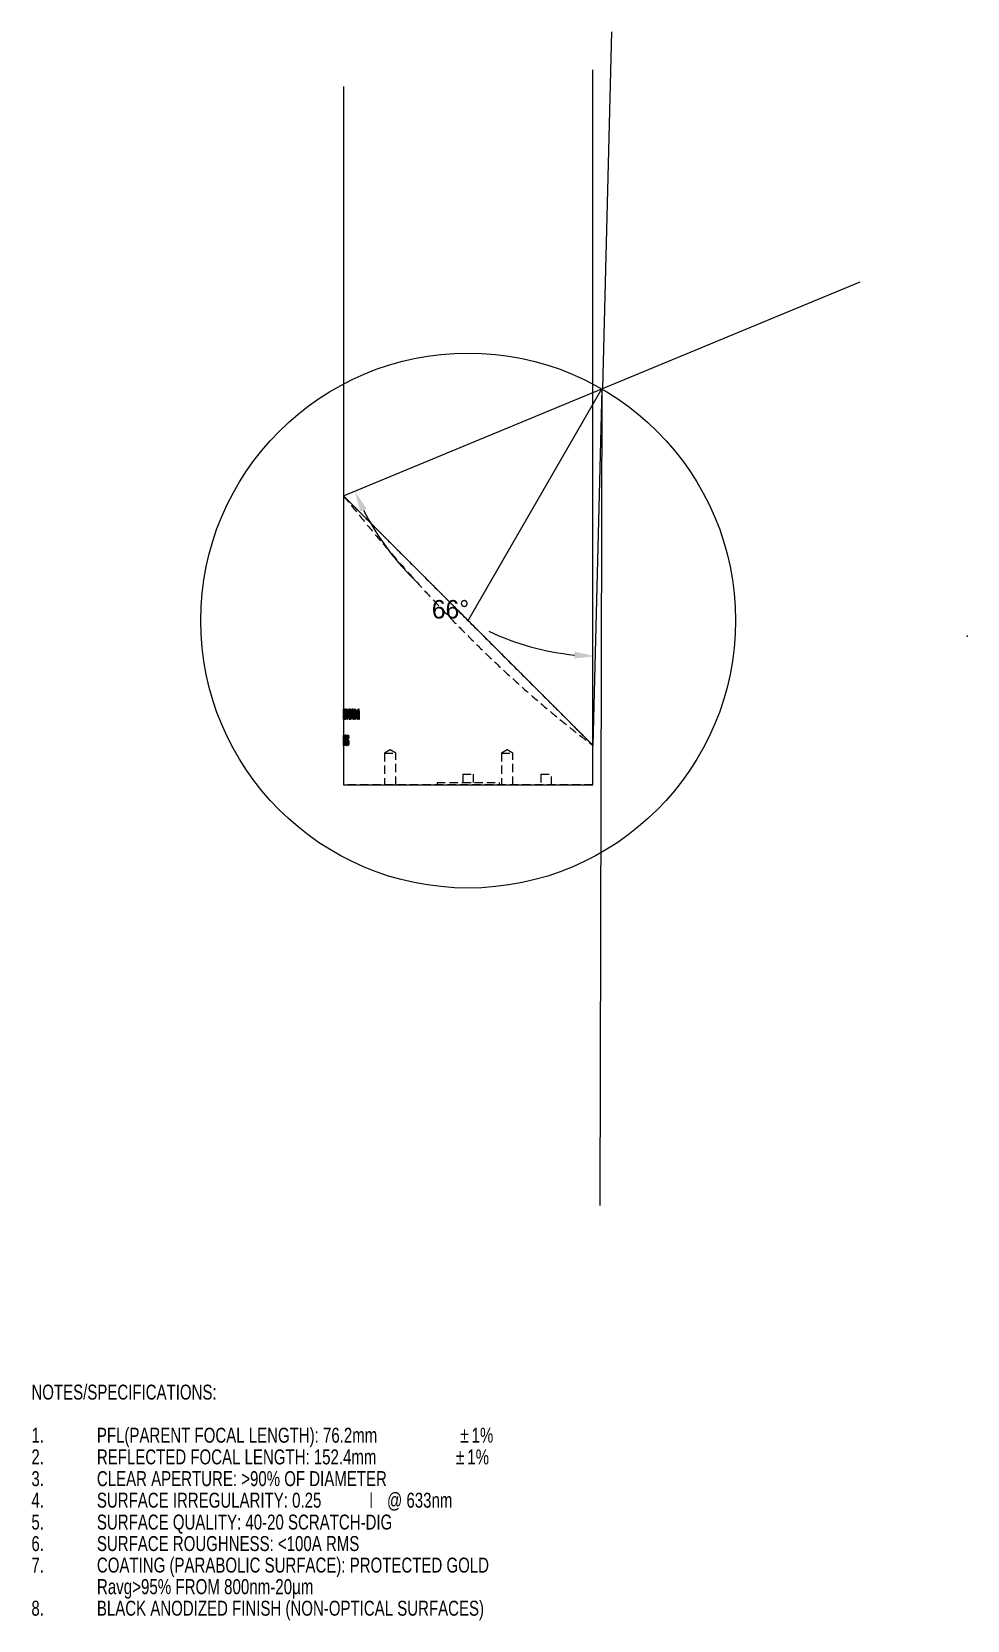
# Model space of a CAD drawing. Header units: millimetres. Extents: x 11 to 154, y 24 to 267.
import ezdxf

# ---------------------------------------------------------------- set-up
doc = ezdxf.new("R2010")
doc.units = ezdxf.units.MM
doc.header["$PDSIZE"] = -1
doc.linetypes.add('HIDDEN', pattern=[1.905, 1.27, -0.635])
doc.styles.add('SLDTEXTSTYLE0', font='TXT', dxfattribs={"width": 0.75})
doc.styles.add('SLDTEXTSTYLE2', font='TXT', dxfattribs={"width": 0.7})
doc.dimstyles.new('ISO-25', dxfattribs={"dimtxt": 2.5, "dimasz": 2.5, "dimexe": 1.25, "dimexo": 0.625, "dimtad": 1, "dimtxsty": 'Standard', "dimcen": 2.5, "dimadec": 0, "dimazin": 0, "dimtfac": 1, "dimtmove": 0, "dimatfit": 3, "dimfxl": 1, "dimarcsym": 0})

msp = doc.modelspace()

# ---------------------------------------------------------------- blocks, each defined once
blk = doc.blocks.new('SW_NOTE_4')
at = {"color": 0, "linetype": 'Continuous', "lineweight": 0, "attachment_point": 1}
for s, insert, char_height, style in [('NOTES/SPECIFICATIONS:', (0, 2.95), 2.286, 'SLDTEXTSTYLE0'), ('1.', (0, -3.63), 2.286, 'SLDTEXTSTYLE0'), ('PFL(PARENT FOCAL LENGTH): 76.2mm', (10, -3.63), 2.286, 'SLDTEXTSTYLE0'), ('±', (65.48, -3.53), 2.38, 'SLDTEXTSTYLE0'), ('1%', (67.22, -3.63), 2.286, 'SLDTEXTSTYLE0'), ('2.', (0, -6.94), 2.286, 'SLDTEXTSTYLE0'), ('REFLECTED FOCAL LENGTH: 152.4mm', (10, -6.94), 2.286, 'SLDTEXTSTYLE0'), ('±', (64.82, -6.85), 2.38, 'SLDTEXTSTYLE0'), ('1%', (66.56, -6.94), 2.286, 'SLDTEXTSTYLE0'), ('3.', (0, -10.26), 2.286, 'SLDTEXTSTYLE0'), ('CLEAR APERTURE: >90% OF DIAMETER', (10, -10.26), 2.286, 'SLDTEXTSTYLE0'), ('4.', (0, -13.55), 2.286, 'SLDTEXTSTYLE0'), ('SURFACE IRREGULARITY: 0.25', (10, -13.55), 2.286, 'SLDTEXTSTYLE0'), ('l', (51.64, -13.6), 2.29, 'SLDTEXTSTYLE2'), ('@ 633nm', (54.3, -13.55), 2.286, 'SLDTEXTSTYLE0'), ('5.', (0, -16.89), 2.286, 'SLDTEXTSTYLE0'), ('SURFACE QUALITY: 40-20 SCRATCH-DIG', (10, -16.89), 2.286, 'SLDTEXTSTYLE0'), ('6.', (0, -20.17), 2.286, 'SLDTEXTSTYLE0'), ('SURFACE ROUGHNESS: <100A RMS', (10, -20.17), 2.286, 'SLDTEXTSTYLE0'), ('7.', (0, -23.46), 2.286, 'SLDTEXTSTYLE0'), ('COATING (PARABOLIC SURFACE): PROTECTED GOLD', (10, -23.46), 2.286, 'SLDTEXTSTYLE0'), ('Ravg>95% FROM 800nm-20µm', (10, -26.74), 2.3, 'SLDTEXTSTYLE0'), ('8.', (0, -30.04), 2.286, 'SLDTEXTSTYLE0'), ('BLACK ANODIZED FINISH (NON-OPTICAL SURFACES)', (10, -30.04), 2.286, 'SLDTEXTSTYLE0')]:
    blk.add_mtext(s, dxfattribs=dict(at, insert=insert, char_height=char_height, style=style))
blk = doc.blocks.new('*D33')
at = {"color": 0, "lineweight": -2}
for start, end in [(206.9483, 226.6819), (244.9569, 264.0897)]:
    blk.add_arc((98.22, 212.19), 40.84, start, end, dxfattribs=at)
at = {"color": 0}
for points in [[(61.33, 193.47), (62.3, 193.91), (60.49, 196.57)], [(94.05, 172.1), (93.98, 171.05), (97.18, 171.37)]]:
    blk.add_solid(points, dxfattribs=at)
at = {"layer": 'Defpoints', "color": 0}
for p in [(98.22, 212.19), (98.22, 212.19), (58.77, 195.86), (69.1, 183.57), (96.83, 157.79)]:
    blk.add_point(p, dxfattribs=at)
at = {"color": 0, "insert": (75.1, 178.53), "char_height": 2.822, "attachment_point": 5}
blk.add_mtext('66°', dxfattribs=at)

# ---------------------------------------------------------------- dimensions: what is measured, and where the dimension line sits
dim = msp.add_angular_dim_2l(base=(69.096, 183.568), line1=((98.216, 212.195), (96.835, 157.794)), line2=((58.768, 195.861), (98.216, 212.195)), dimstyle='ISO-25', override={"dimtxt": 2.822222, "dimasz": 3.175, "dimexe": 1.778, "dimexo": 1.27, "dimgap": 2.54, "dimtad": 0, "dimtih": 1, "dimtoh": 1, "dimdec": 1, "dimlfac": 2, "dimzin": 1, "dimtdec": 1, "dimtzin": 1})
dim.commit()
dim.dimension.update_dxf_attribs({"geometry": '*D33', "text_midpoint": (75.098, 178.534)})

# ---------------------------------------------------------------- linework, layer by layer
for p, q in [((99.683, 266.714), (98.302, 212.314)), ((98.222, 212.189), (137.67, 228.523)), ((58.768, 195.861), (98.216, 212.195)), ((58.768, 195.861), (98.216, 212.195)), ((58.768, 195.861), (98.216, 212.195)), ((58.768, 195.861), (98.216, 212.195)), ((58.768, 195.861), (98.216, 212.195)), ((58.768, 195.861), (98.216, 212.195)), ((77.799, 176.831), (98.216, 212.195)), ((98.216, 212.195), (96.835, 157.794)), ((98.216, 212.195), (96.835, 157.794)), ((98.216, 212.195), (96.835, 157.794)), ((98.216, 212.195), (96.835, 157.794)), ((98.216, 212.195), (96.835, 157.794)), ((98.216, 212.195), (96.835, 157.794)), ((98.216, 212.195), (97.894, 87.513)), ((58.766, 195.863), (96.835, 157.794))]:
    msp.add_line(p, q)
at = {"color": 7, "linetype": 'Continuous', "lineweight": 0}
for p, q in [((96.855, 151.773), (96.855, 260.917)), ((58.755, 258.36), (58.755, 163.274)), ((58.755, 163.274), (58.755, 163.061)), ((58.755, 163.061), (58.755, 162.725)), ((58.755, 162.725), (58.755, 162.556)), ((58.755, 162.556), (58.755, 161.978)), ((59.087, 162.47), (59.086, 162.507)), ((59.76, 163.314), (59.658, 163.314)), ((59.658, 161.773), (59.658, 163.314)), ((59.725, 163.076), (59.725, 161.773)), ((60.163, 163.314), (60.043, 163.314)), ((60.082, 161.773), (60.082, 163.076)), ((60.163, 163.314), (60.163, 161.773)), ((60.81, 162.746), (60.81, 162.928)), ((60.974, 161.773), (60.974, 162.973)), ((61.067, 163.314), (61.007, 163.314)), ((61.067, 163.314), (61.067, 161.773)), ((58.755, 161.978), (58.755, 161.788)), ((58.755, 161.788), (58.755, 159.209)), ((58.844, 161.773), (58.773, 161.773)), ((58.844, 161.97), (58.786, 161.97)), ((58.844, 161.97), (58.844, 161.773)), ((58.931, 162.405), (58.862, 162.405)), ((58.862, 162.227), (58.862, 162.405)), ((58.931, 162.227), (58.862, 162.227)), ((58.931, 162.405), (58.931, 162.227)), ((59.593, 162.405), (59.433, 162.405)), ((59.433, 162.227), (59.433, 162.405)), ((59.593, 162.227), (59.433, 162.227)), ((59.593, 162.405), (59.593, 162.227)), ((59.725, 161.773), (59.658, 161.773)), ((59.936, 161.773), (59.858, 161.773)), ((60.163, 161.773), (60.082, 161.773)), ((61.067, 161.773), (60.974, 161.773)), ((58.755, 159.209), (58.755, 158.6)), ((58.755, 158.6), (58.755, 158.2)), ((58.755, 158.2), (58.755, 157.782)), ((58.755, 157.782), (58.755, 151.773)), ((58.757, 157.773), (58.755, 157.773)), ((58.768, 159.314), (58.762, 159.314)), ((58.762, 157.773), (58.762, 159.314)), ((58.809, 157.773), (58.762, 157.773)), ((58.768, 159.314), (58.768, 157.95)), ((58.809, 157.95), (58.768, 157.95)), ((58.809, 157.95), (58.809, 157.773)), ((58.83, 157.773), (58.811, 157.773)), ((58.922, 158.247), (58.847, 158.247)), ((58.913, 158.425), (58.853, 158.425)), ((58.896, 159.314), (58.868, 159.314)), ((58.98, 157.773), (58.946, 157.773)), ((59.108, 159.314), (59.006, 159.314)), ((59.006, 157.773), (59.006, 159.314)), ((59.108, 157.773), (59.006, 157.773)), ((59.095, 159.136), (59.042, 159.136)), ((59.042, 159.136), (59.042, 158.662)), ((59.1, 158.662), (59.042, 158.662)), ((59.104, 158.484), (59.042, 158.484)), ((59.042, 158.484), (59.042, 157.95)), ((59.109, 157.95), (59.042, 157.95)), ((59.321, 158.306), (59.269, 158.306)), ((59.573, 158.879), (59.511, 158.879)), ((58.755, 151.773), (77.805, 151.773)), ((77.805, 151.773), (96.855, 151.773))]:
    msp.add_line(p, q, dxfattribs=at)
at = {"color": 8, "linetype": 'Continuous', "lineweight": 0}
for p, q in [((58.755, 163.274), (58.757, 163.314)), ((58.755, 163.09), (58.755, 163.061)), ((58.755, 157.773), (58.755, 157.782))]:
    msp.add_line(p, q, dxfattribs=at)
at = {"color": 7, "linetype": 'HIDDEN', "lineweight": 0}
for p, q in [((58.762, 163.294), (58.762, 163.134)), ((58.762, 163.294), (58.815, 163.294)), ((58.769, 163.096), (58.815, 163.096)), ((58.815, 163.096), (58.815, 163.294)), ((59.188, 163.294), (59.188, 163.134)), ((59.188, 163.294), (59.423, 163.294)), ((59.231, 163.096), (59.423, 163.096)), ((59.423, 163.096), (59.423, 163.294)), ((59.689, 163.136), (59.788, 163.136)), ((59.69, 163.314), (59.86, 163.314)), ((59.788, 163.136), (59.788, 161.95)), ((59.86, 161.773), (59.86, 163.314)), ((60.157, 162.583), (60.3, 162.583)), ((60.158, 163.136), (60.3, 163.136)), ((60.166, 163.314), (60.387, 163.314)), ((60.3, 163.136), (60.3, 162.583)), ((60.387, 161.773), (60.387, 163.314)), ((60.517, 163.314), (60.517, 161.773)), ((60.517, 163.314), (60.656, 163.314)), ((60.61, 161.773), (60.61, 163.076)), ((61.034, 163.314), (61.192, 163.314)), ((61.086, 163.076), (61.086, 161.773)), ((61.192, 161.773), (61.192, 163.314)), ((58.785, 161.773), (58.797, 161.773)), ((58.833, 161.97), (58.833, 161.773)), ((58.833, 161.97), (58.916, 161.97)), ((58.833, 161.773), (58.95, 161.773)), ((59.314, 161.773), (59.362, 161.773)), ((59.682, 161.773), (59.86, 161.773)), ((59.688, 161.95), (59.788, 161.95)), ((60.155, 162.405), (60.3, 162.405)), ((60.3, 162.405), (60.3, 161.773)), ((60.3, 161.773), (60.387, 161.773)), ((60.517, 161.773), (60.61, 161.773)), ((60.791, 161.773), (60.894, 161.773)), ((61.086, 161.773), (61.192, 161.773)), ((58.755, 157.782), (58.756, 158.098)), ((58.759, 159.314), (58.785, 159.314)), ((58.759, 159.136), (58.774, 159.136)), ((58.76, 158.642), (58.774, 158.642)), ((58.765, 158.464), (58.774, 158.464)), ((58.774, 159.136), (58.774, 158.642)), ((58.774, 158.464), (58.774, 157.773)), ((58.774, 157.773), (58.785, 157.773)), ((58.785, 157.773), (58.785, 159.314)), ((59.003, 159.314), (59.003, 157.773)), ((59.003, 159.314), (59.039, 159.314)), ((59.003, 157.773), (59.039, 157.773)), ((59.039, 158.681), (59.039, 159.314)), ((59.039, 158.681), (59.182, 158.681)), ((59.039, 158.504), (59.182, 158.504)), ((59.039, 157.773), (59.039, 158.504)), ((59.182, 159.314), (59.182, 158.681)), ((59.182, 159.314), (59.229, 159.314)), ((59.182, 158.504), (59.182, 157.773)), ((59.182, 157.773), (59.229, 157.773)), ((59.229, 157.773), (59.229, 159.314)), ((59.283, 159.314), (59.283, 159.136)), ((59.283, 159.314), (59.602, 159.314)), ((59.283, 159.136), (59.405, 159.136)), ((59.405, 159.136), (59.405, 157.773)), ((59.405, 157.773), (59.462, 157.773)), ((59.462, 159.136), (59.602, 159.136)), ((59.462, 157.773), (59.462, 159.136)), ((59.602, 159.136), (59.602, 159.314)), ((65.899, 157.116), (65.036, 156.598)), ((65.036, 156.598), (66.763, 156.598)), ((65.036, 156.598), (65.036, 151.773)), ((66.763, 156.598), (65.899, 157.116)), ((66.763, 151.773), (66.763, 156.598)), ((83.759, 157.116), (82.895, 156.598)), ((83.759, 157.116), (82.895, 156.598)), ((82.895, 156.598), (84.622, 156.598)), ((82.895, 156.598), (82.895, 151.773)), ((82.895, 156.598), (82.895, 151.773)), ((82.896, 156.598), (84.621, 156.598)), ((84.622, 156.598), (83.759, 157.116)), ((84.622, 156.598), (83.759, 157.116)), ((84.622, 151.773), (84.622, 156.598)), ((84.622, 151.773), (84.622, 156.598)), ((77.008, 153.36), (78.602, 153.36)), ((77.008, 153.36), (77.008, 152.09)), ((78.602, 152.09), (78.602, 153.36)), ((88.915, 153.36), (90.509, 153.36)), ((88.915, 153.36), (88.915, 151.773)), ((90.509, 151.773), (90.509, 153.36)), ((96.855, 151.773), (58.755, 151.773)), ((65.037, 151.773), (66.762, 151.773)), ((73.043, 152.09), (82.568, 152.09)), ((73.043, 152.09), (73.043, 151.773)), ((73.044, 151.773), (82.567, 151.773)), ((77.008, 152.09), (78.602, 152.09)), ((82.568, 151.773), (82.568, 152.09)), ((82.896, 151.773), (84.621, 151.773)), ((82.896, 151.773), (84.621, 151.773)), ((88.915, 151.773), (90.509, 151.773))]:
    msp.add_line(p, q, dxfattribs=at)
msp.add_circle((77.799, 176.831), 40.835)
at = {"color": 7, "linetype": 'Continuous', "lineweight": 0}
for points, knots in [([(58.755, 195.874), (58.763, 195.866), (58.779, 195.85), (58.886, 195.743), (59.01, 195.619), (59.164, 195.466), (59.403, 195.227), (59.759, 194.87), (60.177, 194.452), (60.66, 193.969), (61.144, 193.485), (61.604, 193.025), (62.025, 192.604), (62.466, 192.163), (62.93, 191.699), (63.414, 191.215), (63.919, 190.711), (64.438, 190.191), (65.034, 189.596), (65.707, 188.922), (66.464, 188.165), (67.24, 187.389), (68.039, 186.59), (68.858, 185.771), (69.696, 184.933), (70.546, 184.083), (71.47, 183.159), (72.467, 182.162), (73.538, 181.091), (74.62, 180.009), (75.718, 178.912), (76.827, 177.803), (77.948, 176.681), (79.071, 175.558), (80.184, 174.446), (81.28, 173.349), (82.361, 172.268), (83.437, 171.192), (84.514, 170.115), (85.587, 169.042), (86.656, 167.973), (87.709, 166.92), (88.599, 166.03), (89.329, 165.3), (89.909, 164.72), (90.479, 164.15), (91.04, 163.589), (91.589, 163.04), (92.127, 162.502), (92.649, 161.98), (93.237, 161.393), (93.875, 160.755), (94.429, 160.2), (94.843, 159.786), (95.139, 159.49), (95.417, 159.213), (95.725, 158.904), (96.044, 158.585), (96.351, 158.279), (96.592, 158.037), (96.757, 157.872), (96.846, 157.783), (96.847, 157.782), (96.847, 157.782)], [0, 0, 0, 0, 0.0171456, 0.0344387, 0.0433145, 0.0521904, 0.0700866, 0.0872284, 0.1044826, 0.1220572, 0.1397286, 0.1517968, 0.1638653, 0.1760275, 0.18819, 0.2006095, 0.2130293, 0.2255218, 0.2380146, 0.25477, 0.2715258, 0.2884097, 0.3052939, 0.322532, 0.3397704, 0.3571111, 0.374452, 0.3955744, 0.4166971, 0.4379723, 0.4592476, 0.4809835, 0.5027195, 0.5246079, 0.5464962, 0.5676953, 0.5888942, 0.610246, 0.6315975, 0.6534829, 0.6753678, 0.6974691, 0.7195694, 0.7324661, 0.7453626, 0.7583204, 0.771278, 0.7844528, 0.7976273, 0.8108917, 0.8241557, 0.8441388, 0.8642291, 0.8744668, 0.8847042, 0.8950192, 0.905334, 0.9217599, 0.9382866, 0.9551546, 0.9721512, 0.9885811, 1, 1, 1, 1]), ([(58.756, 163.136), (58.756, 163.135), (58.756, 163.134), (58.756, 163.125), (58.755, 163.111), (58.755, 163.097), (58.755, 163.09)], [0, 0, 0, 0, 0.2500629, 0.4999962, 0.7499338, 1, 1, 1, 1]), ([(58.759, 163.057), (58.759, 163.069), (58.758, 163.093), (58.758, 163.118), (58.757, 163.133), (58.757, 163.135), (58.756, 163.136)], [0, 0, 0, 0, 0.2500696, 0.4999818, 0.7499173, 1, 1, 1, 1]), ([(58.761, 162.274), (58.761, 162.295), (58.761, 162.338), (58.761, 162.422), (58.76, 162.518), (58.758, 162.579), (58.757, 162.597), (58.756, 162.602), (58.756, 162.602), (58.756, 162.602)], [0, 0, 0, 0, 0.1255255, 0.2509782, 0.5001096, 0.7489862, 0.8744104, 0.937197, 1, 1, 1, 1]), ([(58.757, 163.314), (58.757, 163.313), (58.757, 163.313), (58.758, 163.307), (58.759, 163.286), (58.762, 163.217), (58.765, 163.103), (58.766, 163), (58.766, 162.946), (58.767, 162.918)], [0, 0, 0, 0, 0.0627423, 0.1254695, 0.250816, 0.5000084, 0.7492508, 0.8745885, 1, 1, 1, 1]), ([(58.757, 162.78), (58.757, 162.78), (58.757, 162.779), (58.758, 162.769), (58.76, 162.735), (58.763, 162.656), (58.765, 162.554), (58.766, 162.467), (58.767, 162.39), (58.767, 162.327), (58.767, 162.296), (58.767, 162.28)], [0, 0, 0, 0, 0.0626546, 0.125282, 0.2503659, 0.4992901, 0.6244033, 0.7495207, 0.8746924, 0.9373387, 1, 1, 1, 1]), ([(58.761, 162.899), (58.761, 162.913), (58.761, 162.941), (58.76, 162.982), (58.76, 163.022), (58.759, 163.045), (58.759, 163.057)], [0, 0, 0, 0, 0.2501245, 0.5001553, 0.7500983, 1, 1, 1, 1]), ([(58.774, 162.879), (58.774, 162.894), (58.775, 162.925), (58.775, 162.985), (58.776, 163.058), (58.778, 163.139), (58.781, 163.207), (58.786, 163.258), (58.791, 163.292), (58.795, 163.307), (58.8, 163.313), (58.802, 163.313), (58.803, 163.314)], [0, 0, 0, 0, 0.0625777, 0.1251415, 0.2501547, 0.3759278, 0.4999439, 0.6223216, 0.7498207, 0.8748553, 0.9374223, 1, 1, 1, 1]), ([(58.802, 163.136), (58.801, 163.135), (58.799, 163.134), (58.794, 163.118), (58.789, 163.08), (58.787, 163.023), (58.785, 162.971), (58.784, 162.916), (58.784, 162.878), (58.784, 162.859)], [0, 0, 0, 0, 0.125296, 0.2504989, 0.4993484, 0.6244495, 0.7495542, 0.8747107, 1, 1, 1, 1]), ([(58.794, 162.349), (58.796, 162.379), (58.802, 162.454), (58.809, 162.554), (58.816, 162.648), (58.82, 162.72), (58.823, 162.786), (58.824, 162.843), (58.824, 162.872), (58.824, 162.886)], [0, 0, 0, 0, 0.2001127, 0.5002038, 0.625244, 0.7501969, 0.8750383, 0.9375294, 1, 1, 1, 1]), ([(58.824, 162.886), (58.824, 162.895), (58.824, 162.913), (58.824, 162.947), (58.822, 163.006), (58.818, 163.062), (58.814, 163.102), (58.81, 163.123), (58.806, 163.134), (58.804, 163.135), (58.802, 163.136)], [0, 0, 0, 0, 0.0626704, 0.1253266, 0.250352, 0.499222, 0.6243568, 0.7494741, 0.8747148, 1, 1, 1, 1]), ([(58.803, 163.314), (58.804, 163.313), (58.806, 163.313), (58.81, 163.307), (58.816, 163.292), (58.823, 163.258), (58.829, 163.206), (58.835, 163.141), (58.839, 163.063), (58.841, 162.992), (58.842, 162.933), (58.842, 162.903), (58.842, 162.888)], [0, 0, 0, 0, 0.0625804, 0.1251471, 0.2501869, 0.3768392, 0.500086, 0.6262785, 0.7499895, 0.8748761, 0.9374291, 1, 1, 1, 1]), ([(58.842, 162.888), (58.842, 162.872), (58.842, 162.839), (58.841, 162.774), (58.838, 162.663), (58.831, 162.558), (58.825, 162.479), (58.821, 162.432), (58.817, 162.382), (58.812, 162.32), (58.808, 162.277), (58.806, 162.256)], [0, 0, 0, 0, 0.0625546, 0.1250874, 0.2500503, 0.4995036, 0.5995827, 0.649635, 0.7497359, 0.8748663, 1, 1, 1, 1]), ([(58.956, 162.802), (58.956, 162.818), (58.956, 162.851), (58.957, 162.916), (58.96, 163), (58.966, 163.09), (58.977, 163.194), (58.993, 163.271), (59.011, 163.304), (59.022, 163.312), (59.027, 163.313), (59.03, 163.314)], [0, 0, 0, 0, 0.0626794, 0.1253453, 0.2505365, 0.3934679, 0.5007755, 0.7495553, 0.8746734, 0.9373253, 1, 1, 1, 1]), ([(59.024, 162.306), (59.022, 162.306), (59.016, 162.307), (59.006, 162.317), (58.99, 162.351), (58.971, 162.45), (58.96, 162.589), (58.957, 162.694), (58.956, 162.756), (58.956, 162.787), (58.956, 162.802)], [0, 0, 0, 0, 0.0627468, 0.1254753, 0.2506744, 0.4997951, 0.7491171, 0.8745027, 0.9372443, 1, 1, 1, 1]), ([(59.035, 163.136), (59.033, 163.135), (59.03, 163.135), (59.022, 163.129), (59.014, 163.112), (59.005, 163.078), (58.998, 163.033), (58.992, 162.979), (58.988, 162.919), (58.986, 162.856), (58.986, 162.813), (58.985, 162.792)], [0, 0, 0, 0, 0.0625879, 0.1251463, 0.2500997, 0.3749354, 0.4998857, 0.6248636, 0.7498667, 0.8749005, 1, 1, 1, 1]), ([(58.985, 162.792), (58.985, 162.78), (58.986, 162.757), (58.986, 162.717), (58.989, 162.65), (58.995, 162.581), (59.005, 162.529), (59.014, 162.501), (59.024, 162.486), (59.031, 162.485), (59.034, 162.484)], [0, 0, 0, 0, 0.0716253, 0.1432414, 0.2505568, 0.4993826, 0.6254708, 0.74958, 0.8747602, 1, 1, 1, 1]), ([(59.086, 162.507), (59.084, 162.49), (59.08, 162.457), (59.07, 162.399), (59.056, 162.347), (59.042, 162.317), (59.032, 162.307), (59.027, 162.306), (59.024, 162.306)], [0, 0, 0, 0, 0.1430245, 0.2859738, 0.5712826, 0.785462, 0.8926985, 1, 1, 1, 1]), ([(59.124, 162.574), (59.124, 162.548), (59.124, 162.495), (59.123, 162.402), (59.121, 162.29), (59.116, 162.16), (59.106, 162.028), (59.092, 161.91), (59.075, 161.832), (59.06, 161.79), (59.048, 161.768), (59.037, 161.755), (59.029, 161.754), (59.025, 161.753)], [0, 0, 0, 0, 0.0715182, 0.1430341, 0.2502899, 0.3753691, 0.5003478, 0.6279704, 0.7498977, 0.8213136, 0.874927, 0.9374452, 1, 1, 1, 1]), ([(59.03, 163.314), (59.034, 163.313), (59.041, 163.312), (59.052, 163.299), (59.062, 163.279), (59.073, 163.25), (59.083, 163.215), (59.094, 163.158), (59.106, 163.072), (59.116, 162.954), (59.121, 162.829), (59.124, 162.702), (59.124, 162.617), (59.124, 162.574)], [0, 0, 0, 0, 0.0625282, 0.1250536, 0.1864998, 0.2500957, 0.3126192, 0.3751431, 0.4999164, 0.6247878, 0.7498064, 0.8748946, 1, 1, 1, 1]), ([(59.034, 162.484), (59.036, 162.484), (59.04, 162.484), (59.047, 162.49), (59.055, 162.504), (59.065, 162.535), (59.073, 162.576), (59.079, 162.627), (59.084, 162.684), (59.086, 162.745), (59.086, 162.786), (59.086, 162.806)], [0, 0, 0, 0, 0.0625899, 0.1251579, 0.2501273, 0.3750401, 0.4999769, 0.6219641, 0.7498219, 0.87489, 1, 1, 1, 1]), ([(59.086, 162.806), (59.086, 162.827), (59.086, 162.868), (59.083, 162.949), (59.075, 163.043), (59.06, 163.109), (59.047, 163.129), (59.04, 163.135), (59.037, 163.136), (59.035, 163.136)], [0, 0, 0, 0, 0.1255107, 0.25097, 0.5004228, 0.7491833, 0.8744629, 0.9372226, 1, 1, 1, 1]), ([(59.164, 162.533), (59.164, 162.576), (59.164, 162.663), (59.167, 162.797), (59.172, 162.926), (59.18, 163.052), (59.194, 163.164), (59.212, 163.239), (59.228, 163.28), (59.242, 163.3), (59.257, 163.312), (59.267, 163.313), (59.272, 163.314)], [0, 0, 0, 0, 0.1251494, 0.2502785, 0.3837259, 0.5004116, 0.6316267, 0.7498827, 0.8124002, 0.8749148, 0.9374491, 1, 1, 1, 1]), ([(59.195, 161.901), (59.193, 161.916), (59.19, 161.939), (59.184, 161.987), (59.176, 162.071), (59.169, 162.204), (59.165, 162.34), (59.164, 162.45), (59.164, 162.505), (59.164, 162.533)], [0, 0, 0, 0, 0.0833693, 0.1250532, 0.2500604, 0.4998598, 0.749868, 0.8749295, 1, 1, 1, 1]), ([(59.225, 163.03), (59.224, 163.021), (59.221, 163.003), (59.217, 162.964), (59.212, 162.893), (59.208, 162.788), (59.206, 162.661), (59.206, 162.576), (59.205, 162.533)], [0, 0, 0, 0, 0.0625204, 0.1250157, 0.2500069, 0.4998755, 0.7499128, 1, 1, 1, 1]), ([(59.205, 162.533), (59.205, 162.502), (59.206, 162.439), (59.207, 162.314), (59.21, 162.19), (59.219, 162.07), (59.232, 161.996), (59.247, 161.951), (59.261, 161.933), (59.268, 161.931), (59.272, 161.931)], [0, 0, 0, 0, 0.1252484, 0.2504867, 0.5006552, 0.6256388, 0.7503764, 0.8749213, 0.9374369, 1, 1, 1, 1]), ([(59.271, 163.136), (59.269, 163.135), (59.264, 163.135), (59.255, 163.128), (59.245, 163.111), (59.233, 163.076), (59.228, 163.046), (59.225, 163.03)], [0, 0, 0, 0, 0.1251763, 0.2502866, 0.5000355, 0.749915, 1, 1, 1, 1]), ([(59.342, 162.533), (59.342, 162.565), (59.342, 162.627), (59.34, 162.753), (59.337, 162.878), (59.326, 162.997), (59.312, 163.072), (59.296, 163.116), (59.282, 163.134), (59.275, 163.135), (59.271, 163.136)], [0, 0, 0, 0, 0.1252525, 0.2504972, 0.5006666, 0.6256269, 0.750398, 0.8749092, 0.9374339, 1, 1, 1, 1]), ([(59.272, 163.314), (59.277, 163.313), (59.287, 163.312), (59.307, 163.295), (59.327, 163.261), (59.344, 163.209), (59.359, 163.144), (59.371, 163.046), (59.382, 162.922), (59.388, 162.817), (59.39, 162.73), (59.392, 162.643), (59.392, 162.576), (59.392, 162.533)], [0, 0, 0, 0, 0.0625565, 0.125075, 0.2497662, 0.3127197, 0.3747499, 0.4996119, 0.624667, 0.7497185, 0.8075967, 0.8748631, 1, 1, 1, 1]), ([(59.392, 162.533), (59.392, 162.489), (59.392, 162.402), (59.389, 162.271), (59.383, 162.143), (59.372, 162.018), (59.356, 161.904), (59.336, 161.828), (59.317, 161.787), (59.302, 161.766), (59.287, 161.754), (59.277, 161.753), (59.272, 161.753)], [0, 0, 0, 0, 0.1251579, 0.2502968, 0.37541, 0.5004478, 0.6252958, 0.7498841, 0.8123838, 0.8748996, 0.9374441, 1, 1, 1, 1]), ([(59.272, 161.931), (59.275, 161.931), (59.283, 161.933), (59.297, 161.952), (59.312, 161.996), (59.327, 162.07), (59.337, 162.19), (59.341, 162.314), (59.342, 162.439), (59.342, 162.502), (59.342, 162.533)], [0, 0, 0, 0, 0.0625684, 0.1250765, 0.2496145, 0.374345, 0.4993206, 0.7495021, 0.8747461, 1, 1, 1, 1]), ([(60.254, 162.533), (60.254, 162.576), (60.254, 162.663), (60.259, 162.797), (60.269, 162.926), (60.285, 163.052), (60.311, 163.164), (60.343, 163.239), (60.373, 163.28), (60.398, 163.3), (60.425, 163.312), (60.443, 163.313), (60.452, 163.314)], [0, 0, 0, 0, 0.1251494, 0.2502785, 0.3837259, 0.5004116, 0.6316267, 0.7498827, 0.8124002, 0.8749148, 0.9374491, 1, 1, 1, 1]), ([(60.313, 161.901), (60.308, 161.916), (60.302, 161.939), (60.292, 161.987), (60.277, 162.071), (60.263, 162.204), (60.256, 162.34), (60.254, 162.45), (60.254, 162.505), (60.254, 162.533)], [0, 0, 0, 0, 0.0833693, 0.1250532, 0.2500604, 0.4998598, 0.749868, 0.8749295, 1, 1, 1, 1]), ([(60.367, 163.03), (60.365, 163.021), (60.361, 163.003), (60.353, 162.964), (60.344, 162.893), (60.337, 162.788), (60.332, 162.661), (60.332, 162.576), (60.332, 162.533)], [0, 0, 0, 0, 0.0625204, 0.1250157, 0.2500069, 0.4998755, 0.7499128, 1, 1, 1, 1]), ([(60.332, 162.533), (60.332, 162.502), (60.332, 162.439), (60.335, 162.314), (60.341, 162.19), (60.357, 162.07), (60.381, 161.996), (60.408, 161.951), (60.432, 161.933), (60.445, 161.931), (60.452, 161.931)], [0, 0, 0, 0, 0.1252484, 0.2504867, 0.5006552, 0.6256388, 0.7503764, 0.8749213, 0.9374369, 1, 1, 1, 1]), ([(60.451, 163.136), (60.447, 163.135), (60.438, 163.135), (60.422, 163.128), (60.403, 163.111), (60.383, 163.076), (60.372, 163.046), (60.367, 163.03)], [0, 0, 0, 0, 0.1251763, 0.2502866, 0.5000355, 0.749915, 1, 1, 1, 1]), ([(60.576, 162.533), (60.576, 162.565), (60.576, 162.627), (60.573, 162.753), (60.566, 162.878), (60.548, 162.997), (60.523, 163.072), (60.496, 163.116), (60.47, 163.134), (60.457, 163.135), (60.451, 163.136)], [0, 0, 0, 0, 0.1252525, 0.2504972, 0.5006666, 0.6256269, 0.750398, 0.8749092, 0.9374339, 1, 1, 1, 1]), ([(60.452, 163.314), (60.461, 163.313), (60.479, 163.312), (60.515, 163.295), (60.549, 163.261), (60.579, 163.209), (60.604, 163.144), (60.626, 163.046), (60.644, 162.922), (60.654, 162.817), (60.658, 162.73), (60.661, 162.643), (60.661, 162.576), (60.661, 162.533)], [0, 0, 0, 0, 0.0625565, 0.125075, 0.2497662, 0.3127197, 0.3747499, 0.4996119, 0.624667, 0.7497185, 0.8075967, 0.8748631, 1, 1, 1, 1]), ([(60.661, 162.533), (60.661, 162.489), (60.66, 162.402), (60.655, 162.271), (60.645, 162.143), (60.627, 162.018), (60.599, 161.904), (60.565, 161.828), (60.532, 161.787), (60.506, 161.766), (60.479, 161.754), (60.461, 161.753), (60.452, 161.753)], [0, 0, 0, 0, 0.1251579, 0.2502968, 0.37541, 0.5004478, 0.6252958, 0.7498841, 0.8123838, 0.8748996, 0.9374441, 1, 1, 1, 1]), ([(60.452, 161.931), (60.458, 161.931), (60.471, 161.933), (60.496, 161.952), (60.524, 161.996), (60.549, 162.07), (60.566, 162.19), (60.573, 162.314), (60.576, 162.439), (60.576, 162.502), (60.576, 162.533)], [0, 0, 0, 0, 0.0625684, 0.1250765, 0.2496145, 0.374345, 0.4993206, 0.7495021, 0.8747461, 1, 1, 1, 1]), ([(60.81, 162.928), (60.82, 162.939), (60.84, 162.962), (60.878, 163.012), (60.922, 163.086), (60.962, 163.172), (60.991, 163.249), (61.002, 163.292), (61.007, 163.314)], [0, 0, 0, 0, 0.1250711, 0.2501215, 0.5000716, 0.749968, 0.8749907, 1, 1, 1, 1]), ([(60.974, 162.973), (60.968, 162.961), (60.956, 162.937), (60.93, 162.893), (60.896, 162.843), (60.861, 162.799), (60.833, 162.766), (60.818, 162.753), (60.81, 162.746)], [0, 0, 0, 0, 0.1250103, 0.2500143, 0.4999671, 0.749976, 0.8749846, 1, 1, 1, 1]), ([(58.767, 162.28), (58.767, 162.263), (58.767, 162.23), (58.767, 162.163), (58.766, 162.081), (58.765, 161.989), (58.763, 161.906), (58.761, 161.838), (58.759, 161.788), (58.758, 161.763), (58.757, 161.754), (58.756, 161.753), (58.756, 161.753)], [0, 0, 0, 0, 0.0625809, 0.1251418, 0.250158, 0.3764815, 0.5001615, 0.625044, 0.7499537, 0.8748757, 0.9374337, 1, 1, 1, 1]), ([(58.756, 161.931), (58.756, 161.931), (58.756, 161.932), (58.757, 161.937), (58.758, 161.959), (58.759, 162.011), (58.76, 162.081), (58.761, 162.142), (58.761, 162.209), (58.761, 162.252), (58.761, 162.274)], [0, 0, 0, 0, 0.0626977, 0.1253773, 0.2505016, 0.4991035, 0.5993161, 0.749378, 0.8746639, 1, 1, 1, 1]), ([(58.773, 161.773), (58.773, 161.784), (58.773, 161.807), (58.774, 161.842), (58.774, 161.876), (58.774, 161.899), (58.774, 161.91)], [0, 0, 0, 0, 0.2500317, 0.5000131, 0.7499805, 1, 1, 1, 1]), ([(58.774, 161.91), (58.775, 161.932), (58.775, 161.977), (58.778, 162.061), (58.781, 162.15), (58.785, 162.231), (58.789, 162.295), (58.792, 162.331), (58.794, 162.349)], [0, 0, 0, 0, 0.1250242, 0.2500438, 0.4998271, 0.6998537, 0.8499239, 1, 1, 1, 1]), ([(58.806, 162.256), (58.805, 162.238), (58.801, 162.194), (58.795, 162.126), (58.791, 162.064), (58.788, 162.012), (58.787, 161.984), (58.786, 161.97)], [0, 0, 0, 0, 0.2000257, 0.5000621, 0.7500288, 0.8749946, 1, 1, 1, 1]), ([(59.025, 161.753), (59.023, 161.753), (59.019, 161.753), (59.01, 161.76), (58.999, 161.775), (58.988, 161.809), (58.978, 161.859), (58.97, 161.92), (58.964, 161.992), (58.961, 162.056), (58.96, 162.108), (58.959, 162.135), (58.959, 162.148)], [0, 0, 0, 0, 0.0625724, 0.1251303, 0.2501016, 0.3756705, 0.4999459, 0.6248823, 0.7498579, 0.8748613, 0.9374251, 1, 1, 1, 1]), ([(58.989, 162.168), (58.989, 162.151), (58.99, 162.121), (58.992, 162.079), (58.995, 162.038), (58.999, 161.999), (59.005, 161.966), (59.012, 161.945), (59.019, 161.932), (59.025, 161.931), (59.027, 161.931)], [0, 0, 0, 0, 0.1357246, 0.2502881, 0.3504109, 0.5002011, 0.6245192, 0.7499077, 0.87489, 1, 1, 1, 1]), ([(59.027, 161.931), (59.03, 161.931), (59.035, 161.932), (59.045, 161.945), (59.056, 161.977), (59.068, 162.04), (59.077, 162.149), (59.083, 162.263), (59.086, 162.381), (59.086, 162.44), (59.087, 162.47)], [0, 0, 0, 0, 0.0625967, 0.1251584, 0.2498778, 0.3745281, 0.4994543, 0.7495951, 0.8747914, 1, 1, 1, 1]), ([(59.272, 161.753), (59.268, 161.753), (59.26, 161.754), (59.246, 161.762), (59.228, 161.783), (59.213, 161.824), (59.202, 161.865), (59.197, 161.889), (59.195, 161.901)], [0, 0, 0, 0, 0.1251491, 0.2502561, 0.500117, 0.7498039, 0.8748771, 1, 1, 1, 1]), ([(59.873, 162.232), (59.877, 162.195), (59.884, 162.132), (59.892, 162.056), (59.896, 162.019), (59.897, 162.006)], [0, 0, 0, 0, 0.5000015, 0.8333358, 1, 1, 1, 1]), ([(59.897, 162.006), (59.899, 162.03), (59.904, 162.077), (59.91, 162.133), (59.915, 162.176), (59.919, 162.211), (59.921, 162.236), (59.923, 162.251)], [0, 0, 0, 0, 0.2903774, 0.5714259, 0.6938756, 0.8163254, 1, 1, 1, 1]), ([(60.452, 161.753), (60.445, 161.753), (60.432, 161.754), (60.405, 161.762), (60.374, 161.783), (60.345, 161.824), (60.325, 161.865), (60.317, 161.889), (60.313, 161.901)], [0, 0, 0, 0, 0.1251491, 0.2502561, 0.500117, 0.7498039, 0.8748771, 1, 1, 1, 1]), ([(58.881, 159.136), (58.881, 159.111), (58.879, 159.062), (58.877, 158.99), (58.873, 158.919), (58.871, 158.874), (58.87, 158.851)], [0, 0, 0, 0, 0.2500101, 0.4999938, 0.7499834, 1, 1, 1, 1]), ([(59.166, 158.895), (59.166, 158.905), (59.166, 158.926), (59.164, 158.968), (59.161, 159.013), (59.156, 159.056), (59.15, 159.086), (59.142, 159.11), (59.131, 159.125), (59.119, 159.132), (59.107, 159.136), (59.099, 159.136), (59.095, 159.136)], [0, 0, 0, 0, 0.0625771, 0.1251213, 0.2499663, 0.3498841, 0.4248333, 0.4997951, 0.6245564, 0.7496823, 0.874835, 1, 1, 1, 1]), ([(59.1, 158.662), (59.106, 158.662), (59.114, 158.662), (59.125, 158.668), (59.131, 158.674), (59.134, 158.678), (59.136, 158.68)], [0, 0, 0, 0, 0.5000314, 0.750061, 0.8765644, 1, 1, 1, 1]), ([(59.178, 158.217), (59.178, 158.228), (59.178, 158.25), (59.177, 158.293), (59.173, 158.346), (59.165, 158.401), (59.154, 158.442), (59.142, 158.466), (59.129, 158.477), (59.116, 158.483), (59.108, 158.484), (59.104, 158.484)], [0, 0, 0, 0, 0.0626033, 0.1251713, 0.2500459, 0.3774258, 0.4995849, 0.6244796, 0.7495998, 0.8747872, 1, 1, 1, 1]), ([(59.108, 159.314), (59.112, 159.313), (59.121, 159.312), (59.133, 159.306), (59.146, 159.296), (59.161, 159.275), (59.178, 159.232), (59.192, 159.169), (59.203, 159.092), (59.209, 159.02), (59.211, 158.96), (59.212, 158.929), (59.212, 158.914)], [0, 0, 0, 0, 0.100122, 0.1824558, 0.2503109, 0.3753406, 0.5002336, 0.6217002, 0.7499672, 0.8748834, 0.9374213, 1, 1, 1, 1]), ([(59.225, 158.214), (59.225, 158.197), (59.224, 158.163), (59.222, 158.095), (59.216, 158.013), (59.204, 157.926), (59.19, 157.866), (59.177, 157.832), (59.164, 157.806), (59.147, 157.786), (59.128, 157.774), (59.114, 157.773), (59.108, 157.773)], [0, 0, 0, 0, 0.062574, 0.1251186, 0.2500104, 0.3799385, 0.4995666, 0.5680451, 0.6425407, 0.7497449, 0.8748594, 1, 1, 1, 1]), ([(59.109, 157.95), (59.111, 157.951), (59.115, 157.951), (59.122, 157.951), (59.128, 157.953), (59.132, 157.956), (59.134, 157.958)], [0, 0, 0, 0, 0.3058516, 0.500069, 0.7438571, 1, 1, 1, 1]), ([(59.134, 157.958), (59.137, 157.961), (59.143, 157.968), (59.152, 157.985), (59.16, 158.009), (59.169, 158.054), (59.175, 158.11), (59.178, 158.171), (59.178, 158.202), (59.178, 158.217)], [0, 0, 0, 0, 0.1252174, 0.2503867, 0.3754688, 0.5004731, 0.7496654, 0.874769, 1, 1, 1, 1]), ([(59.136, 158.68), (59.138, 158.684), (59.142, 158.692), (59.15, 158.715), (59.159, 158.758), (59.164, 158.813), (59.165, 158.86), (59.166, 158.883), (59.166, 158.895)], [0, 0, 0, 0, 0.1253278, 0.2505318, 0.4997953, 0.7493827, 0.874645, 1, 1, 1, 1]), ([(59.212, 158.914), (59.212, 158.896), (59.211, 158.861), (59.207, 158.791), (59.199, 158.711), (59.185, 158.646), (59.173, 158.607), (59.166, 158.591), (59.163, 158.583)], [0, 0, 0, 0, 0.1252062, 0.2503348, 0.4999248, 0.7495644, 0.874746, 1, 1, 1, 1]), ([(59.163, 158.583), (59.167, 158.576), (59.175, 158.563), (59.191, 158.525), (59.209, 158.454), (59.22, 158.36), (59.224, 158.277), (59.225, 158.235), (59.225, 158.214)], [0, 0, 0, 0, 0.1253191, 0.2505917, 0.500071, 0.7494869, 0.8747152, 1, 1, 1, 1]), ([(59.429, 157.753), (59.424, 157.753), (59.413, 157.753), (59.393, 157.76), (59.366, 157.778), (59.338, 157.818), (59.317, 157.873), (59.304, 157.924), (59.292, 157.985), (59.28, 158.072), (59.273, 158.167), (59.27, 158.246), (59.27, 158.286), (59.269, 158.306)], [0, 0, 0, 0, 0.0625728, 0.1251438, 0.250176, 0.3928843, 0.4999563, 0.5625023, 0.6250443, 0.7499584, 0.8748847, 0.9374413, 1, 1, 1, 1]), ([(59.283, 158.911), (59.283, 158.927), (59.284, 158.959), (59.286, 159.022), (59.293, 159.096), (59.306, 159.176), (59.324, 159.242), (59.345, 159.285), (59.368, 159.314), (59.391, 159.33), (59.407, 159.332), (59.415, 159.333)], [0, 0, 0, 0, 0.0625798, 0.1251157, 0.250021, 0.3749107, 0.4997777, 0.6425436, 0.7497715, 0.8748574, 1, 1, 1, 1]), ([(59.338, 158.578), (59.334, 158.587), (59.326, 158.604), (59.312, 158.644), (59.297, 158.707), (59.288, 158.789), (59.284, 158.858), (59.283, 158.894), (59.283, 158.911)], [0, 0, 0, 0, 0.1252757, 0.2504922, 0.5001998, 0.7496195, 0.8747757, 1, 1, 1, 1]), ([(59.321, 158.306), (59.322, 158.28), (59.323, 158.228), (59.329, 158.149), (59.338, 158.079), (59.356, 158.004), (59.38, 157.957), (59.406, 157.933), (59.42, 157.932), (59.426, 157.931)], [0, 0, 0, 0, 0.1252695, 0.2504755, 0.3931792, 0.5003847, 0.7495636, 0.874743, 1, 1, 1, 1]), ([(59.418, 159.156), (59.411, 159.155), (59.4, 159.154), (59.385, 159.145), (59.373, 159.131), (59.361, 159.111), (59.351, 159.077), (59.342, 159.034), (59.337, 158.99), (59.335, 158.954), (59.335, 158.935), (59.335, 158.926)], [0, 0, 0, 0, 0.1634126, 0.2859857, 0.3932087, 0.5003295, 0.6251992, 0.7501404, 0.8748842, 0.9374395, 1, 1, 1, 1]), ([(59.335, 158.926), (59.335, 158.913), (59.336, 158.888), (59.338, 158.851), (59.342, 158.817), (59.347, 158.799), (59.349, 158.789)], [0, 0, 0, 0, 0.2501972, 0.5000574, 0.749872, 1, 1, 1, 1]), ([(59.477, 158.408), (59.474, 158.411), (59.47, 158.418), (59.457, 158.432), (59.436, 158.456), (59.405, 158.486), (59.377, 158.517), (59.359, 158.542), (59.348, 158.559), (59.341, 158.571), (59.338, 158.578)], [0, 0, 0, 0, 0.0499929, 0.0999983, 0.2499944, 0.50002, 0.7500107, 0.8500142, 0.9100194, 1, 1, 1, 1]), ([(59.349, 158.789), (59.35, 158.785), (59.353, 158.776), (59.358, 158.762), (59.369, 158.741), (59.385, 158.719), (59.405, 158.695), (59.426, 158.676), (59.446, 158.656), (59.468, 158.634), (59.488, 158.612), (59.502, 158.592), (59.508, 158.583)], [0, 0, 0, 0, 0.0337411, 0.0624643, 0.1249469, 0.2499216, 0.3749309, 0.4999537, 0.6398359, 0.7500006, 0.8812119, 1, 1, 1, 1]), ([(59.415, 159.333), (59.424, 159.332), (59.442, 159.331), (59.468, 159.314), (59.49, 159.289), (59.507, 159.26), (59.525, 159.221), (59.543, 159.163), (59.56, 159.078), (59.568, 158.997), (59.572, 158.93), (59.573, 158.896), (59.573, 158.879)], [0, 0, 0, 0, 0.125118, 0.250171, 0.3502368, 0.4360119, 0.5003303, 0.6247596, 0.7499926, 0.8748931, 0.9374292, 1, 1, 1, 1]), ([(59.511, 158.879), (59.51, 158.899), (59.509, 158.941), (59.503, 158.995), (59.495, 159.049), (59.478, 159.109), (59.456, 159.142), (59.434, 159.154), (59.423, 159.155), (59.418, 159.156)], [0, 0, 0, 0, 0.1252563, 0.2504492, 0.3505828, 0.5004527, 0.7494112, 0.8746695, 1, 1, 1, 1]), ([(59.426, 157.931), (59.432, 157.931), (59.443, 157.932), (59.459, 157.943), (59.475, 157.962), (59.49, 157.99), (59.504, 158.029), (59.514, 158.08), (59.519, 158.128), (59.522, 158.169), (59.522, 158.189), (59.522, 158.199)], [0, 0, 0, 0, 0.1251246, 0.2502303, 0.375255, 0.5002562, 0.6251684, 0.750017, 0.8749004, 0.9374281, 1, 1, 1, 1]), ([(59.584, 158.21), (59.584, 158.193), (59.584, 158.16), (59.58, 158.093), (59.571, 158.014), (59.555, 157.93), (59.534, 157.862), (59.509, 157.811), (59.483, 157.776), (59.46, 157.76), (59.442, 157.754), (59.433, 157.753), (59.429, 157.753)], [0, 0, 0, 0, 0.0625737, 0.1251047, 0.249994, 0.3750743, 0.4997693, 0.6247503, 0.7497749, 0.8748461, 0.9374162, 1, 1, 1, 1]), ([(59.522, 158.199), (59.522, 158.211), (59.522, 158.235), (59.519, 158.281), (59.51, 158.334), (59.498, 158.368), (59.487, 158.392), (59.481, 158.401), (59.477, 158.408)], [0, 0, 0, 0, 0.1252757, 0.2503772, 0.4996816, 0.7494115, 0.8329409, 1, 1, 1, 1]), ([(59.508, 158.583), (59.513, 158.574), (59.524, 158.556), (59.538, 158.524), (59.552, 158.485), (59.563, 158.439), (59.573, 158.388), (59.58, 158.331), (59.584, 158.271), (59.584, 158.23), (59.584, 158.21)], [0, 0, 0, 0, 0.125062, 0.2501099, 0.3751168, 0.5000637, 0.6250494, 0.7500212, 0.8750096, 1, 1, 1, 1])]:
    msp.add_open_spline(points, degree=3, knots=knots, dxfattribs=at)
at = {"color": 7, "linetype": 'HIDDEN', "lineweight": 0}
for points, knots in [([(96.847, 157.782), (96.85, 157.78), (96.859, 157.77), (96.797, 157.832), (96.662, 157.967), (96.456, 158.173), (96.196, 158.433), (95.876, 158.754), (95.541, 159.088), (95.216, 159.413), (94.919, 159.71), (94.602, 160.027), (94.263, 160.366), (93.904, 160.725), (93.526, 161.103), (93.132, 161.498), (92.678, 161.951), (92.161, 162.468), (91.577, 163.052), (90.972, 163.658), (90.343, 164.286), (89.695, 164.935), (89.026, 165.604), (88.342, 166.287), (87.574, 167.055), (86.72, 167.91), (85.774, 168.855), (84.813, 169.816), (83.832, 170.798), (82.833, 171.796), (81.818, 172.811), (80.795, 173.834), (79.77, 174.859), (78.747, 175.882), (77.726, 176.904), (76.702, 177.927), (75.672, 178.957), (74.639, 179.99), (73.603, 181.027), (72.57, 182.059), (71.608, 183.021), (70.718, 183.912), (69.897, 184.732), (69.084, 185.545), (68.277, 186.353), (67.477, 187.152), (66.685, 187.944), (65.909, 188.72), (65.229, 189.4), (64.642, 189.987), (64.142, 190.487), (63.654, 190.975), (63.176, 191.453), (62.711, 191.918), (62.26, 192.369), (61.826, 192.803), (61.341, 193.288), (60.823, 193.807), (60.381, 194.248), (60.059, 194.57), (59.832, 194.797), (59.624, 195.005), (59.384, 195.245), (59.137, 195.492), (58.957, 195.672), (58.854, 195.775), (58.798, 195.832), (58.762, 195.867), (58.758, 195.872), (58.755, 195.874)], [0, 0, 0, 0, 0.0051405, 0.0221123, 0.0392261, 0.0546901, 0.0702513, 0.0860974, 0.1020328, 0.1124866, 0.1229406, 0.1334756, 0.1440108, 0.1547718, 0.165533, 0.1763595, 0.1871861, 0.20151, 0.2158343, 0.2302691, 0.2447042, 0.2594411, 0.2741783, 0.2890008, 0.3038235, 0.3232321, 0.3426411, 0.3621954, 0.3817501, 0.4017211, 0.4216924, 0.4417909, 0.4618896, 0.4816998, 0.50151, 0.5214353, 0.5413606, 0.5616537, 0.5819466, 0.6023718, 0.6227967, 0.6394271, 0.6560572, 0.6727752, 0.689493, 0.706519, 0.7235446, 0.7406961, 0.757847, 0.769689, 0.7815309, 0.7934315, 0.805332, 0.8174418, 0.8295513, 0.8417477, 0.8539437, 0.872366, 0.890891, 0.9003356, 0.9097801, 0.9192963, 0.9288124, 0.9462324, 0.9637889, 0.9727993, 0.9818095, 0.9909048, 1, 1, 1, 1]), ([(96.847, 157.782), (96.85, 157.78), (96.859, 157.77), (96.797, 157.832), (96.662, 157.967), (96.456, 158.173), (96.196, 158.433), (95.876, 158.754), (95.541, 159.088), (95.216, 159.413), (94.919, 159.71), (94.602, 160.027), (94.263, 160.366), (93.904, 160.725), (93.526, 161.103), (93.132, 161.498), (92.678, 161.951), (92.161, 162.468), (91.577, 163.052), (90.972, 163.658), (90.343, 164.286), (89.695, 164.935), (89.026, 165.604), (88.342, 166.287), (87.574, 167.055), (86.72, 167.91), (85.774, 168.855), (84.813, 169.816), (83.832, 170.798), (82.833, 171.796), (81.818, 172.811), (80.795, 173.834), (79.77, 174.859), (78.747, 175.882), (77.726, 176.904), (76.702, 177.927), (75.672, 178.957), (74.639, 179.99), (73.603, 181.027), (72.57, 182.059), (71.608, 183.021), (70.718, 183.912), (69.897, 184.732), (69.084, 185.545), (68.277, 186.353), (67.477, 187.152), (66.685, 187.944), (65.909, 188.72), (65.229, 189.4), (64.642, 189.987), (64.142, 190.487), (63.654, 190.975), (63.176, 191.453), (62.711, 191.918), (62.26, 192.369), (61.826, 192.803), (61.341, 193.288), (60.823, 193.807), (60.381, 194.248), (60.059, 194.57), (59.832, 194.797), (59.624, 195.005), (59.384, 195.245), (59.137, 195.492), (58.957, 195.672), (58.854, 195.775), (58.798, 195.832), (58.762, 195.867), (58.758, 195.872), (58.755, 195.874)], [0, 0, 0, 0, 0.0051405, 0.0221123, 0.0392261, 0.0546901, 0.0702513, 0.0860974, 0.1020328, 0.1124866, 0.1229406, 0.1334756, 0.1440108, 0.1547718, 0.165533, 0.1763595, 0.1871861, 0.20151, 0.2158343, 0.2302691, 0.2447042, 0.2594411, 0.2741783, 0.2890008, 0.3038235, 0.3232321, 0.3426411, 0.3621954, 0.3817501, 0.4017211, 0.4216924, 0.4417909, 0.4618896, 0.4816998, 0.50151, 0.5214353, 0.5413606, 0.5616537, 0.5819466, 0.6023718, 0.6227967, 0.6394271, 0.6560572, 0.6727752, 0.689493, 0.706519, 0.7235446, 0.7406961, 0.757847, 0.769689, 0.7815309, 0.7934315, 0.805332, 0.8174418, 0.8295513, 0.8417477, 0.8539437, 0.872366, 0.890891, 0.9003356, 0.9097801, 0.9192963, 0.9288124, 0.9462324, 0.9637889, 0.9727993, 0.9818095, 0.9909048, 1, 1, 1, 1]), ([(58.757, 195.875), (59.635, 194.784), (61.427, 192.56), (64.178, 189.272), (66.978, 186.022), (69.779, 182.875), (72.527, 179.887), (75.223, 177.054), (77.863, 174.369), (80.504, 171.777), (83.145, 169.275), (85.796, 166.855), (88.458, 164.519), (91.131, 162.265), (93.808, 160.111), (95.71, 158.622), (96.733, 157.869), (96.849, 157.784)], [0, 0, 0, 0, 0.0777921, 0.1586656, 0.238086, 0.3160728, 0.3926466, 0.4635702, 0.5332761, 0.6017848, 0.6691175, 0.7352967, 0.8011454, 0.8658621, 0.9294738, 0.9920095, 1, 1, 1, 1]), ([(58.757, 195.875), (59.635, 194.784), (61.427, 192.56), (64.178, 189.272), (66.978, 186.022), (69.779, 182.875), (72.527, 179.887), (75.223, 177.054), (77.863, 174.369), (80.504, 171.777), (83.145, 169.275), (85.796, 166.855), (88.458, 164.519), (91.131, 162.265), (93.808, 160.111), (95.71, 158.622), (96.733, 157.869), (96.849, 157.784)], [0, 0, 0, 0, 0.0777921, 0.1586656, 0.238086, 0.3160728, 0.3926466, 0.4635702, 0.5332761, 0.6017848, 0.6691175, 0.7352967, 0.8011454, 0.8658621, 0.9294738, 0.9920095, 1, 1, 1, 1]), ([(58.756, 163.139), (58.756, 163.165), (58.756, 163.217), (58.755, 163.266), (58.755, 163.273), (58.755, 163.274)], [0, 0, 0, 0, 0.4764849, 0.9526994, 1, 1, 1, 1]), ([(58.755, 163.061), (58.755, 163.037), (58.755, 162.98), (58.756, 162.814), (58.756, 162.672), (58.756, 162.577)], [0, 0, 0, 0, 0.1920884, 0.462653, 1, 1, 1, 1]), ([(58.756, 162.577), (58.756, 162.607), (58.756, 162.666), (58.755, 162.706), (58.755, 162.725)], [0, 0, 0, 0, 0.5083788, 1, 1, 1, 1]), ([(58.755, 162.556), (58.755, 162.543), (58.755, 162.52), (58.756, 162.465), (58.756, 162.39), (58.756, 162.327), (58.756, 162.284)], [0, 0, 0, 0, 0.2415678, 0.4325845, 0.6214312, 1, 1, 1, 1]), ([(58.755, 161.788), (58.755, 161.795), (58.755, 161.816), (58.756, 161.886), (58.757, 162.021), (58.759, 162.235), (58.759, 162.408), (58.759, 162.494)], [0, 0, 0, 0, 0.0829415, 0.2358233, 0.3886772, 0.6936805, 1, 1, 1, 1]), ([(58.759, 162.494), (58.759, 162.524), (58.759, 162.581), (58.759, 162.694), (58.758, 162.832), (58.758, 162.969), (58.757, 163.057), (58.757, 163.105), (58.756, 163.127), (58.756, 163.139)], [0, 0, 0, 0, 0.1327608, 0.2501451, 0.5001558, 0.7499544, 0.8749424, 0.9374715, 1, 1, 1, 1]), ([(58.762, 163.134), (58.763, 163.117), (58.764, 163.083), (58.765, 163.012), (58.768, 162.883), (58.772, 162.69), (58.777, 162.487), (58.78, 162.32), (58.781, 162.234), (58.782, 162.191)], [0, 0, 0, 0, 0.0625131, 0.1250257, 0.2500342, 0.5000088, 0.7499578, 0.8749732, 1, 1, 1, 1]), ([(58.797, 161.773), (58.797, 161.79), (58.797, 161.825), (58.797, 161.885), (58.796, 161.989), (58.794, 162.133), (58.791, 162.309), (58.786, 162.537), (58.78, 162.754), (58.774, 162.926), (58.772, 163.007), (58.77, 163.054), (58.769, 163.082), (58.769, 163.096)], [0, 0, 0, 0, 0.0357264, 0.0714526, 0.1250389, 0.2500492, 0.3750681, 0.5000827, 0.7499437, 0.8749607, 0.9249774, 0.9603988, 1, 1, 1, 1]), ([(58.884, 163.314), (58.882, 163.313), (58.879, 163.313), (58.872, 163.307), (58.864, 163.292), (58.855, 163.258), (58.848, 163.206), (58.842, 163.141), (58.838, 163.063), (58.836, 162.992), (58.835, 162.933), (58.835, 162.903), (58.835, 162.888)], [0, 0, 0, 0, 0.0625804, 0.1251471, 0.2501869, 0.3768392, 0.500086, 0.6262785, 0.7499895, 0.8748761, 0.9374291, 1, 1, 1, 1]), ([(58.835, 162.888), (58.835, 162.872), (58.835, 162.839), (58.836, 162.774), (58.839, 162.663), (58.846, 162.558), (58.852, 162.479), (58.857, 162.432), (58.863, 162.382), (58.87, 162.32), (58.876, 162.277), (58.878, 162.256)], [0, 0, 0, 0, 0.0625546, 0.1250874, 0.2500503, 0.4995036, 0.5995827, 0.649635, 0.7497359, 0.8748663, 1, 1, 1, 1]), ([(58.854, 162.886), (58.854, 162.895), (58.854, 162.913), (58.854, 162.947), (58.856, 163.006), (58.861, 163.062), (58.867, 163.102), (58.872, 163.123), (58.878, 163.134), (58.882, 163.135), (58.884, 163.136)], [0, 0, 0, 0, 0.0626704, 0.1253266, 0.250352, 0.499222, 0.6243568, 0.7494741, 0.8747148, 1, 1, 1, 1]), ([(58.9, 162.349), (58.896, 162.379), (58.885, 162.454), (58.873, 162.554), (58.864, 162.648), (58.858, 162.72), (58.855, 162.786), (58.854, 162.843), (58.854, 162.872), (58.854, 162.886)], [0, 0, 0, 0, 0.2001127, 0.5002038, 0.625244, 0.7501969, 0.8750383, 0.9375294, 1, 1, 1, 1]), ([(58.947, 162.879), (58.947, 162.894), (58.947, 162.925), (58.945, 162.985), (58.942, 163.058), (58.935, 163.139), (58.927, 163.207), (58.917, 163.258), (58.906, 163.292), (58.896, 163.307), (58.889, 163.313), (58.886, 163.313), (58.884, 163.314)], [0, 0, 0, 0, 0.0625777, 0.1251415, 0.2501547, 0.3759278, 0.4999439, 0.6223216, 0.7498207, 0.8748553, 0.9374223, 1, 1, 1, 1]), ([(58.884, 163.136), (58.886, 163.135), (58.891, 163.134), (58.9, 163.118), (58.908, 163.08), (58.915, 163.023), (58.918, 162.971), (58.92, 162.916), (58.92, 162.878), (58.92, 162.859)], [0, 0, 0, 0, 0.125296, 0.2504989, 0.4993484, 0.6244495, 0.7495542, 0.8747107, 1, 1, 1, 1]), ([(59.047, 162.78), (59.045, 162.78), (59.039, 162.779), (59.029, 162.769), (59.011, 162.735), (58.995, 162.656), (58.983, 162.554), (58.977, 162.467), (58.974, 162.39), (58.974, 162.327), (58.973, 162.296), (58.973, 162.28)], [0, 0, 0, 0, 0.0626546, 0.125282, 0.2503659, 0.4992901, 0.6244033, 0.7495207, 0.8746924, 0.9373387, 1, 1, 1, 1]), ([(59.049, 163.314), (59.047, 163.313), (59.042, 163.313), (59.032, 163.307), (59.017, 163.286), (58.997, 163.217), (58.984, 163.103), (58.978, 163), (58.977, 162.946), (58.976, 162.918)], [0, 0, 0, 0, 0.0627423, 0.1254695, 0.250816, 0.5000084, 0.7492508, 0.8745885, 1, 1, 1, 1]), ([(59.004, 162.274), (59.004, 162.295), (59.005, 162.338), (59.007, 162.422), (59.016, 162.518), (59.031, 162.579), (59.044, 162.597), (59.051, 162.602), (59.055, 162.602), (59.057, 162.602)], [0, 0, 0, 0, 0.1255255, 0.2509782, 0.5001096, 0.7489862, 0.8744104, 0.937197, 1, 1, 1, 1]), ([(59.007, 162.899), (59.008, 162.913), (59.009, 162.941), (59.012, 162.982), (59.015, 163.022), (59.018, 163.045), (59.019, 163.057)], [0, 0, 0, 0, 0.2501245, 0.5001553, 0.7500983, 1, 1, 1, 1]), ([(59.019, 163.057), (59.021, 163.069), (59.025, 163.093), (59.033, 163.118), (59.042, 163.133), (59.048, 163.135), (59.051, 163.136)], [0, 0, 0, 0, 0.2500696, 0.4999818, 0.7499173, 1, 1, 1, 1]), ([(59.116, 162.577), (59.114, 162.592), (59.11, 162.622), (59.1, 162.677), (59.086, 162.731), (59.07, 162.764), (59.057, 162.778), (59.051, 162.78), (59.047, 162.78)], [0, 0, 0, 0, 0.1251793, 0.2502901, 0.4999231, 0.749727, 0.8748337, 1, 1, 1, 1]), ([(59.122, 163.139), (59.12, 163.152), (59.115, 163.18), (59.104, 163.229), (59.089, 163.276), (59.072, 163.303), (59.059, 163.312), (59.052, 163.313), (59.049, 163.314)], [0, 0, 0, 0, 0.125139, 0.2502242, 0.4999128, 0.7497403, 0.8748469, 1, 1, 1, 1]), ([(59.051, 163.136), (59.054, 163.135), (59.059, 163.134), (59.067, 163.125), (59.074, 163.111), (59.079, 163.097), (59.082, 163.09)], [0, 0, 0, 0, 0.2500629, 0.4999962, 0.7499338, 1, 1, 1, 1]), ([(59.053, 161.753), (59.057, 161.753), (59.064, 161.755), (59.08, 161.769), (59.099, 161.807), (59.119, 161.885), (59.135, 161.985), (59.146, 162.105), (59.152, 162.232), (59.155, 162.364), (59.155, 162.451), (59.156, 162.494)], [0, 0, 0, 0, 0.0625853, 0.1251435, 0.2499876, 0.3748134, 0.4996164, 0.6166455, 0.7496682, 0.8748197, 1, 1, 1, 1]), ([(59.057, 162.602), (59.059, 162.602), (59.063, 162.602), (59.07, 162.596), (59.083, 162.577), (59.097, 162.529), (59.107, 162.465), (59.113, 162.409), (59.116, 162.347), (59.116, 162.305), (59.116, 162.284)], [0, 0, 0, 0, 0.062659, 0.1253023, 0.2504375, 0.4994508, 0.6252656, 0.7496511, 0.8747816, 1, 1, 1, 1]), ([(59.082, 163.09), (59.083, 163.081), (59.087, 163.064), (59.094, 163.025), (59.101, 162.974), (59.107, 162.914), (59.111, 162.856), (59.113, 162.79), (59.115, 162.72), (59.116, 162.648), (59.116, 162.601), (59.116, 162.577)], [0, 0, 0, 0, 0.0714559, 0.1428745, 0.2856246, 0.3952637, 0.4998567, 0.6147005, 0.7498963, 0.8749405, 1, 1, 1, 1]), ([(59.156, 162.494), (59.156, 162.524), (59.155, 162.581), (59.154, 162.694), (59.15, 162.832), (59.142, 162.969), (59.133, 163.057), (59.127, 163.105), (59.124, 163.127), (59.122, 163.139)], [0, 0, 0, 0, 0.1327608, 0.2501451, 0.5001558, 0.7499544, 0.8749424, 0.9374715, 1, 1, 1, 1]), ([(59.188, 163.134), (59.192, 163.117), (59.198, 163.083), (59.209, 163.012), (59.228, 162.883), (59.253, 162.69), (59.274, 162.487), (59.288, 162.32), (59.294, 162.234), (59.297, 162.191)], [0, 0, 0, 0, 0.0625131, 0.1250257, 0.2500342, 0.5000088, 0.7499578, 0.8749732, 1, 1, 1, 1]), ([(59.362, 161.773), (59.362, 161.79), (59.362, 161.825), (59.36, 161.885), (59.357, 161.989), (59.349, 162.133), (59.337, 162.309), (59.316, 162.537), (59.289, 162.754), (59.262, 162.926), (59.248, 163.007), (59.24, 163.054), (59.234, 163.082), (59.231, 163.096)], [0, 0, 0, 0, 0.0357264, 0.0714526, 0.1250389, 0.2500492, 0.3750681, 0.5000827, 0.7499437, 0.8749607, 0.9249774, 0.9603988, 1, 1, 1, 1]), ([(59.543, 163.181), (59.539, 163.17), (59.532, 163.148), (59.521, 163.105), (59.51, 163.049), (59.498, 162.976), (59.486, 162.868), (59.479, 162.754), (59.476, 162.638), (59.476, 162.58), (59.476, 162.551)], [0, 0, 0, 0, 0.0714611, 0.1429151, 0.2500624, 0.3720239, 0.5000707, 0.7498898, 0.8749362, 1, 1, 1, 1]), ([(59.476, 162.551), (59.476, 162.526), (59.476, 162.476), (59.478, 162.376), (59.483, 162.276), (59.492, 162.18), (59.502, 162.087), (59.521, 161.98), (59.552, 161.872), (59.592, 161.808), (59.629, 161.783), (59.659, 161.774), (59.675, 161.773), (59.682, 161.773)], [0, 0, 0, 0, 0.0625929, 0.1251758, 0.2502332, 0.3128137, 0.3753887, 0.5002864, 0.6250845, 0.74983, 0.8748276, 0.9374092, 1, 1, 1, 1]), ([(59.536, 162.555), (59.536, 162.582), (59.536, 162.636), (59.539, 162.743), (59.546, 162.849), (59.56, 162.945), (59.574, 163.011), (59.588, 163.057), (59.601, 163.088), (59.609, 163.098), (59.612, 163.104)], [0, 0, 0, 0, 0.1251427, 0.2502562, 0.4999563, 0.6249483, 0.7499801, 0.8749237, 0.9374558, 1, 1, 1, 1]), ([(59.579, 162.059), (59.574, 162.076), (59.566, 162.11), (59.554, 162.187), (59.543, 162.291), (59.538, 162.401), (59.536, 162.489), (59.536, 162.533), (59.536, 162.555)], [0, 0, 0, 0, 0.125023, 0.2500309, 0.4998267, 0.7498062, 0.8748946, 1, 1, 1, 1]), ([(59.608, 163.291), (59.602, 163.286), (59.59, 163.275), (59.573, 163.251), (59.557, 163.22), (59.548, 163.194), (59.543, 163.181)], [0, 0, 0, 0, 0.2500764, 0.5000235, 0.7499484, 1, 1, 1, 1]), ([(59.69, 163.314), (59.683, 163.313), (59.669, 163.313), (59.648, 163.31), (59.631, 163.305), (59.618, 163.299), (59.611, 163.294), (59.608, 163.291)], [0, 0, 0, 0, 0.2500221, 0.5000301, 0.750028, 0.8679581, 1, 1, 1, 1]), ([(59.612, 163.104), (59.615, 163.108), (59.621, 163.115), (59.634, 163.124), (59.65, 163.131), (59.669, 163.135), (59.683, 163.136), (59.689, 163.136)], [0, 0, 0, 0, 0.1249813, 0.2499861, 0.4999586, 0.7499515, 1, 1, 1, 1]), ([(60.081, 163.299), (60.071, 163.294), (60.053, 163.284), (60.028, 163.255), (60.005, 163.212), (59.986, 163.157), (59.972, 163.092), (59.962, 163.021), (59.956, 162.947), (59.955, 162.896), (59.955, 162.871)], [0, 0, 0, 0, 0.1250804, 0.2500839, 0.3753345, 0.4998814, 0.6248662, 0.7498886, 0.8749257, 1, 1, 1, 1]), ([(59.955, 162.871), (59.955, 162.853), (59.955, 162.819), (59.959, 162.751), (59.967, 162.668), (59.985, 162.577), (60.008, 162.501), (60.041, 162.45), (60.077, 162.422), (60.116, 162.407), (60.142, 162.405), (60.155, 162.405)], [0, 0, 0, 0, 0.0625912, 0.1251682, 0.2501284, 0.3750625, 0.4998489, 0.6146388, 0.7497058, 0.8748215, 1, 1, 1, 1]), ([(60.032, 162.864), (60.032, 162.878), (60.032, 162.906), (60.036, 162.96), (60.045, 163.024), (60.061, 163.077), (60.078, 163.109), (60.087, 163.118), (60.092, 163.122)], [0, 0, 0, 0, 0.1253135, 0.2505426, 0.5002427, 0.7496593, 0.874774, 1, 1, 1, 1]), ([(60.157, 162.583), (60.149, 162.583), (60.133, 162.584), (60.102, 162.595), (60.074, 162.62), (60.051, 162.677), (60.039, 162.733), (60.034, 162.791), (60.032, 162.833), (60.032, 162.854), (60.032, 162.864)], [0, 0, 0, 0, 0.125415, 0.2507809, 0.4996445, 0.583125, 0.7494317, 0.8745884, 0.9372881, 1, 1, 1, 1]), ([(60.166, 163.314), (60.151, 163.313), (60.13, 163.312), (60.101, 163.308), (60.088, 163.302), (60.081, 163.299)], [0, 0, 0, 0, 0.5000064, 0.7500188, 1, 1, 1, 1]), ([(60.092, 163.122), (60.095, 163.124), (60.1, 163.127), (60.111, 163.131), (60.13, 163.135), (60.147, 163.135), (60.158, 163.136)], [0, 0, 0, 0, 0.1236731, 0.2499637, 0.499969, 1, 1, 1, 1]), ([(58.756, 162.284), (58.756, 162.239), (58.756, 162.149), (58.756, 162.051), (58.755, 161.996), (58.755, 161.982), (58.755, 161.978)], [0, 0, 0, 0, 0.3733014, 0.7478201, 0.9370571, 1, 1, 1, 1]), ([(58.782, 162.191), (58.782, 162.157), (58.783, 162.089), (58.784, 161.984), (58.785, 161.879), (58.785, 161.808), (58.785, 161.773)], [0, 0, 0, 0, 0.2500047, 0.4999902, 0.7499851, 1, 1, 1, 1]), ([(58.878, 162.256), (58.881, 162.238), (58.887, 162.194), (58.897, 162.126), (58.906, 162.064), (58.912, 162.012), (58.914, 161.984), (58.916, 161.97)], [0, 0, 0, 0, 0.2000257, 0.5000621, 0.7500288, 0.8749946, 1, 1, 1, 1]), ([(58.947, 161.91), (58.946, 161.932), (58.944, 161.977), (58.937, 162.061), (58.928, 162.15), (58.918, 162.231), (58.909, 162.295), (58.903, 162.331), (58.9, 162.349)], [0, 0, 0, 0, 0.1250242, 0.2500438, 0.4998271, 0.6998537, 0.8499239, 1, 1, 1, 1]), ([(58.95, 161.773), (58.95, 161.784), (58.95, 161.807), (58.95, 161.842), (58.949, 161.876), (58.948, 161.899), (58.947, 161.91)], [0, 0, 0, 0, 0.2500317, 0.5000131, 0.7499805, 1, 1, 1, 1]), ([(58.973, 162.28), (58.973, 162.263), (58.974, 162.23), (58.975, 162.163), (58.978, 162.081), (58.984, 161.989), (58.993, 161.906), (59.005, 161.838), (59.019, 161.788), (59.033, 161.763), (59.044, 161.754), (59.05, 161.753), (59.053, 161.753)], [0, 0, 0, 0, 0.0625809, 0.1251418, 0.250158, 0.3764815, 0.5001615, 0.625044, 0.7499537, 0.8748757, 0.9374337, 1, 1, 1, 1]), ([(59.056, 161.931), (59.054, 161.931), (59.05, 161.932), (59.043, 161.937), (59.03, 161.959), (59.019, 162.011), (59.011, 162.081), (59.007, 162.142), (59.004, 162.209), (59.004, 162.252), (59.004, 162.274)], [0, 0, 0, 0, 0.0626977, 0.1253773, 0.2505016, 0.4991035, 0.5993161, 0.749378, 0.8746639, 1, 1, 1, 1]), ([(59.116, 162.284), (59.116, 162.271), (59.116, 162.246), (59.115, 162.195), (59.11, 162.121), (59.102, 162.045), (59.09, 161.987), (59.079, 161.954), (59.07, 161.937), (59.062, 161.932), (59.058, 161.931), (59.056, 161.931)], [0, 0, 0, 0, 0.071563, 0.1430952, 0.2860205, 0.4998395, 0.6259666, 0.7497854, 0.8747886, 0.9373804, 1, 1, 1, 1]), ([(59.297, 162.191), (59.299, 162.157), (59.304, 162.089), (59.308, 161.984), (59.312, 161.879), (59.313, 161.808), (59.314, 161.773)], [0, 0, 0, 0, 0.2500047, 0.4999902, 0.7499851, 1, 1, 1, 1]), ([(59.688, 161.95), (59.678, 161.951), (59.658, 161.952), (59.628, 161.965), (59.606, 161.993), (59.589, 162.026), (59.582, 162.048), (59.579, 162.059)], [0, 0, 0, 0, 0.25024, 0.5002961, 0.7499343, 0.8749696, 1, 1, 1, 1]), ([(60.842, 162.006), (60.838, 162.03), (60.832, 162.077), (60.824, 162.133), (60.818, 162.176), (60.813, 162.211), (60.81, 162.236), (60.807, 162.251)], [0, 0, 0, 0, 0.2903774, 0.5714259, 0.6938756, 0.8163254, 1, 1, 1, 1]), ([(60.873, 162.232), (60.868, 162.195), (60.859, 162.132), (60.849, 162.056), (60.843, 162.019), (60.842, 162.006)], [0, 0, 0, 0, 0.5000015, 0.8333358, 1, 1, 1, 1]), ([(58.759, 159.314), (58.758, 159.312), (58.757, 159.31), (58.756, 159.281), (58.755, 159.249), (58.755, 159.218), (58.755, 159.209)], [0, 0, 0, 0, 0.4602947, 0.6903869, 0.9198828, 1, 1, 1, 1]), ([(58.755, 158.6), (58.755, 158.571), (58.756, 158.511), (58.757, 158.493), (58.757, 158.484)], [0, 0, 0, 0, 0.4770007, 1, 1, 1, 1]), ([(58.756, 158.408), (58.756, 158.392), (58.756, 158.361), (58.756, 158.309), (58.755, 158.255), (58.755, 158.217), (58.755, 158.198)], [0, 0, 0, 0, 0.2500048, 0.4999756, 0.7499676, 1, 1, 1, 1]), ([(58.756, 158.893), (58.756, 158.911), (58.756, 158.947), (58.756, 158.999), (58.756, 159.045), (58.756, 159.097), (58.757, 159.124), (58.758, 159.135), (58.759, 159.135), (58.759, 159.136)], [0, 0, 0, 0, 0.1252414, 0.2503612, 0.3754622, 0.500531, 0.7493418, 0.8746625, 1, 1, 1, 1]), ([(58.76, 158.642), (58.76, 158.642), (58.759, 158.643), (58.758, 158.649), (58.757, 158.66), (58.756, 158.684), (58.756, 158.724), (58.756, 158.775), (58.756, 158.824), (58.756, 158.863), (58.756, 158.883), (58.756, 158.893)], [0, 0, 0, 0, 0.1252, 0.2503666, 0.3754543, 0.5003046, 0.6219382, 0.7498812, 0.8748496, 0.9374067, 1, 1, 1, 1]), ([(58.757, 158.484), (58.757, 158.473), (58.757, 158.457), (58.756, 158.431), (58.756, 158.416), (58.756, 158.408)], [0, 0, 0, 0, 0.5000015, 0.7499815, 1, 1, 1, 1]), ([(58.756, 158.098), (58.756, 158.116), (58.757, 158.151), (58.757, 158.221), (58.758, 158.293), (58.759, 158.358), (58.76, 158.403), (58.761, 158.431), (58.761, 158.448), (58.762, 158.454), (58.762, 158.457)], [0, 0, 0, 0, 0.1250657, 0.2501289, 0.5002239, 0.6418244, 0.750174, 0.874985, 0.9374732, 1, 1, 1, 1]), ([(58.762, 158.457), (58.762, 158.459), (58.763, 158.462), (58.764, 158.464), (58.765, 158.464), (58.765, 158.464)], [0, 0, 0, 0, 0.2856389, 0.5714023, 1, 1, 1, 1]), ([(58.867, 159.333), (58.864, 159.333), (58.859, 159.332), (58.849, 159.317), (58.839, 159.289), (58.831, 159.244), (58.826, 159.204), (58.821, 159.156), (58.812, 159.05), (58.807, 158.911), (58.804, 158.766), (58.803, 158.692), (58.802, 158.616), (58.802, 158.566), (58.802, 158.541)], [0, 0, 0, 0, 0.0626252, 0.1252364, 0.2502925, 0.3129045, 0.3755134, 0.4381186, 0.5007202, 0.7495009, 0.8121214, 0.8747448, 0.9373661, 1, 1, 1, 1]), ([(58.802, 158.541), (58.802, 158.515), (58.802, 158.465), (58.803, 158.365), (58.805, 158.235), (58.81, 158.096), (58.816, 157.973), (58.825, 157.876), (58.837, 157.806), (58.849, 157.769), (58.859, 157.755), (58.864, 157.753), (58.867, 157.753)], [0, 0, 0, 0, 0.0625819, 0.1251537, 0.2501802, 0.3929636, 0.5000991, 0.624969, 0.7499163, 0.874863, 0.9374268, 1, 1, 1, 1]), ([(58.818, 158.542), (58.819, 158.561), (58.819, 158.598), (58.819, 158.673), (58.821, 158.802), (58.826, 158.943), (58.835, 159.051), (58.843, 159.101), (58.85, 159.13), (58.855, 159.145), (58.861, 159.154), (58.865, 159.155), (58.867, 159.156)], [0, 0, 0, 0, 0.0626465, 0.1252948, 0.2504755, 0.4994896, 0.6244821, 0.7495086, 0.8121231, 0.8747483, 0.9373627, 1, 1, 1, 1]), ([(58.867, 157.931), (58.865, 157.931), (58.861, 157.932), (58.854, 157.943), (58.845, 157.97), (58.838, 158.018), (58.833, 158.068), (58.828, 158.124), (58.824, 158.204), (58.82, 158.311), (58.819, 158.411), (58.819, 158.486), (58.819, 158.523), (58.818, 158.542)], [0, 0, 0, 0, 0.0625618, 0.1250974, 0.2499561, 0.3499317, 0.4356697, 0.4999903, 0.5999601, 0.7498205, 0.8748691, 0.9374295, 1, 1, 1, 1]), ([(58.96, 158.523), (58.96, 158.548), (58.96, 158.6), (58.959, 158.702), (58.955, 158.828), (58.947, 158.972), (58.935, 159.1), (58.919, 159.205), (58.902, 159.282), (58.887, 159.318), (58.875, 159.332), (58.87, 159.333), (58.867, 159.333)], [0, 0, 0, 0, 0.0625875, 0.1251627, 0.2502042, 0.3751896, 0.5000994, 0.6250377, 0.749928, 0.8748551, 0.9374183, 1, 1, 1, 1]), ([(58.867, 159.156), (58.869, 159.155), (58.873, 159.154), (58.882, 159.141), (58.893, 159.111), (58.905, 159.048), (58.916, 158.967), (58.923, 158.863), (58.927, 158.751), (58.929, 158.636), (58.929, 158.559), (58.93, 158.52)], [0, 0, 0, 0, 0.0625776, 0.1251425, 0.2500296, 0.3749857, 0.4998354, 0.6247024, 0.7497199, 0.8748392, 1, 1, 1, 1]), ([(58.867, 157.753), (58.87, 157.753), (58.875, 157.755), (58.886, 157.768), (58.901, 157.803), (58.918, 157.875), (58.933, 157.973), (58.945, 158.094), (58.953, 158.23), (58.958, 158.35), (58.96, 158.448), (58.96, 158.498), (58.96, 158.523)], [0, 0, 0, 0, 0.0625696, 0.1251358, 0.2500712, 0.3756164, 0.4999361, 0.6248454, 0.7498483, 0.8748605, 0.9374333, 1, 1, 1, 1]), ([(58.93, 158.52), (58.93, 158.502), (58.929, 158.465), (58.929, 158.392), (58.926, 158.302), (58.921, 158.199), (58.91, 158.076), (58.896, 157.982), (58.881, 157.943), (58.873, 157.932), (58.869, 157.931), (58.867, 157.931)], [0, 0, 0, 0, 0.062683, 0.1253532, 0.2506207, 0.3774253, 0.5009399, 0.7495883, 0.8746712, 0.9373248, 1, 1, 1, 1])]:
    msp.add_open_spline(points, degree=3, knots=knots, dxfattribs=at)
at = {"color": 8, "linetype": 'Continuous', "lineweight": 0}
for points, knots in [([(58.755, 162.725), (58.755, 162.726), (58.755, 162.748), (58.756, 162.763), (58.756, 162.778), (58.756, 162.78), (58.757, 162.78)], [0, 0, 0, 0, 0.015659, 0.5073679, 0.7536252, 1, 1, 1, 1]), ([(58.756, 162.602), (58.756, 162.601), (58.755, 162.598), (58.755, 162.565), (58.755, 162.556)], [0, 0, 0, 0, 0.7349121, 1, 1, 1, 1]), ([(58.755, 161.978), (58.755, 161.97), (58.755, 161.938), (58.756, 161.934), (58.756, 161.931)], [0, 0, 0, 0, 0.2476026, 1, 1, 1, 1]), ([(58.756, 161.753), (58.756, 161.754), (58.755, 161.756), (58.755, 161.78), (58.755, 161.788)], [0, 0, 0, 0, 0.686251, 1, 1, 1, 1]), ([(58.755, 159.209), (58.755, 159.195), (58.755, 159.159), (58.756, 159.056), (58.756, 158.961), (58.756, 158.898)], [0, 0, 0, 0, 0.178656, 0.4534102, 1, 1, 1, 1]), ([(58.756, 158.898), (58.756, 158.844), (58.756, 158.763), (58.756, 158.67), (58.755, 158.619), (58.755, 158.603), (58.755, 158.6)], [0, 0, 0, 0, 0.4788549, 0.7164373, 0.9597069, 1, 1, 1, 1])]:
    msp.add_open_spline(points, degree=3, knots=knots, dxfattribs=at)
at = {"color": 7, "linetype": 'Continuous', "lineweight": 0}
for points in [[(58.767, 162.918), (58.764, 162.912), (58.762, 162.905), (58.761, 162.899)], [(58.784, 162.859), (58.781, 162.866), (58.777, 162.872), (58.774, 162.879)], [(59.858, 161.773), (59.812, 162.207), (59.768, 162.642), (59.725, 163.076)], [(59.76, 163.314), (59.797, 162.953), (59.835, 162.593), (59.873, 162.232)], [(59.923, 162.251), (59.962, 162.605), (60.002, 162.959), (60.043, 163.314)], [(60.082, 163.076), (60.032, 162.642), (59.983, 162.207), (59.936, 161.773)], [(58.959, 162.148), (58.968, 162.155), (58.978, 162.161), (58.989, 162.168)], [(58.755, 158.198), (58.755, 158.056), (58.756, 157.914), (58.757, 157.773)], [(58.811, 157.773), (58.827, 158.286), (58.846, 158.8), (58.868, 159.314)], [(58.847, 158.247), (58.841, 158.089), (58.835, 157.931), (58.83, 157.773)], [(58.87, 158.851), (58.864, 158.709), (58.858, 158.567), (58.853, 158.425)], [(58.895, 158.83), (58.89, 158.932), (58.886, 159.034), (58.881, 159.136)], [(58.913, 158.425), (58.907, 158.56), (58.901, 158.695), (58.895, 158.83)], [(58.896, 159.314), (58.921, 158.8), (58.949, 158.286), (58.98, 157.773)], [(58.946, 157.773), (58.938, 157.931), (58.93, 158.089), (58.922, 158.247)]]:
    msp.add_open_spline(points, degree=3, dxfattribs=at)
at = {"color": 7, "linetype": 'HIDDEN', "lineweight": 0}
for points in [[(58.92, 162.859), (58.929, 162.866), (58.938, 162.872), (58.947, 162.879)], [(58.976, 162.918), (58.986, 162.912), (58.997, 162.905), (59.007, 162.899)], [(60.61, 163.076), (60.669, 162.642), (60.729, 162.207), (60.791, 161.773)], [(60.807, 162.251), (60.756, 162.605), (60.706, 162.959), (60.656, 163.314)], [(61.034, 163.314), (60.98, 162.953), (60.926, 162.593), (60.873, 162.232)], [(60.894, 161.773), (60.957, 162.207), (61.021, 162.642), (61.086, 163.076)]]:
    msp.add_open_spline(points, degree=3, dxfattribs=at)
at = {"color": 7, "linetype": 'Continuous', "lineweight": 0}
msp.add_point((154.005, 174.443), dxfattribs=at)

# ---------------------------------------------------------------- block references
msp.add_blockref('SW_NOTE_4', (11.11, 57.235), dxfattribs=at)

msp.set_redraw_order([(e.dxf.handle, doc.entitydb.next_handle()) for e in msp.query("TEXT MTEXT ATTDEF DIMENSION ARC_DIMENSION")])  # texts and dimensions are drawn at this point

doc.saveas('drawing.dxf')
